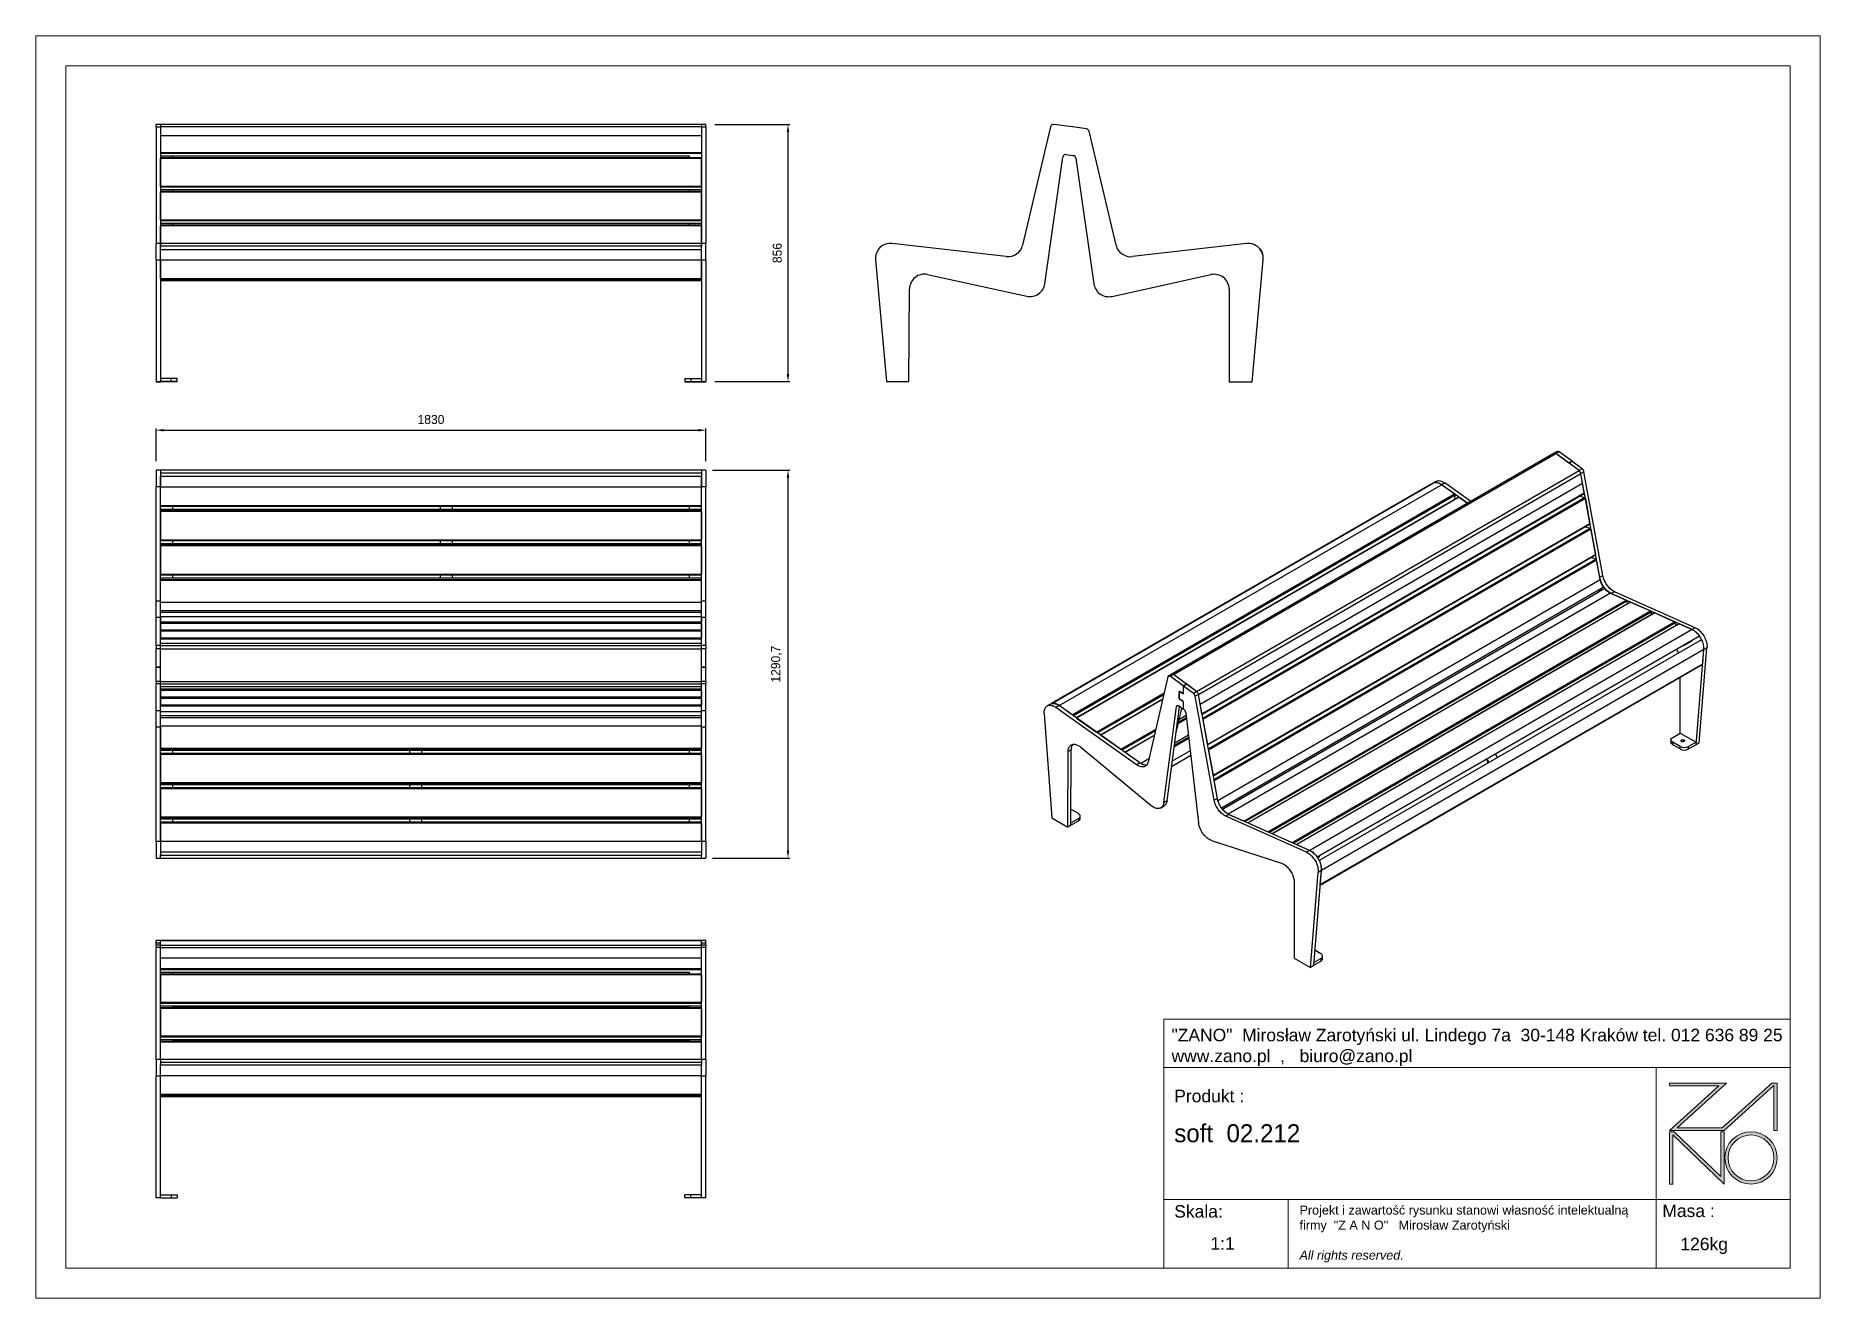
# Model space of a CAD drawing. Header units: millimetres. Extents: x 2244 to 8184, y 118 to 4318.
import ezdxf

# ---------------------------------------------------------------- set-up
doc = ezdxf.new("R2010")
doc.units = ezdxf.units.MM
doc.header["$PDSIZE"] = -1
doc.layers.add('tabelka', color=155, linetype='Continuous')
doc.layers.add('WYMIAR', color=96, linetype='Continuous')
doc.dimstyles.new('1-1', dxfattribs={"dimtxt": 30, "dimasz": 25, "dimexe": 6.25, "dimexo": 30, "dimgap": 20.625, "dimtad": 1, "dimdec": 1, "dimtxsty": 'Standard', "dimcen": 0, "dimclrd": 2, "dimclre": 2, "dimclrt": 2, "dimadec": 0, "dimazin": 0, "dimtfac": 1, "dimtdec": 1, "dimtmove": 0, "dimatfit": 3, "dimfxl": 0, "dimarcsym": 0})

msp = doc.modelspace()

# ---------------------------------------------------------------- blocks, each defined once
blk = doc.blocks.new('zano')
at = {"layer": 'Defpoints', "lineweight": 5}
for points in [[(6270.2, 3716.2), (6270.2, 3707.4), (6434.8, 3707.4), (6270.2, 3558.4), (6452.4, 3558.4), (6617.9, 3708.2), (6617.9, 3558.4), (6628.6, 3558.4), (6628.6, 3716.2), (6610.7, 3716.2), (6446.1, 3567.2), (6295.4, 3567.2), (6459.9, 3716.2), (6270.2, 3716.2), (6270.2, 3707.4)], [(6270.2, 3554.4), (6286.2, 3554.4), (6441.7, 3405.6), (6441.7, 3554.4), (6452.4, 3554.4), (6452.4, 3380.5), (6281, 3544.6), (6281, 3380.5), (6270.2, 3380.5)]]:
    blk.add_hatch(color=251, dxfattribs=at).paths.add_polyline_path(points)
h = blk.add_hatch(color=251, dxfattribs=at)
h.paths.add_polyline_path([(6454.7, 3467.4, 1), (6628.6, 3467.4, 1)])
h.paths.add_polyline_path([(6617.9, 3467.4, -1), (6465.4, 3467.4, -1)], flags=16)
at = {"layer": 'Defpoints', "color": 251, "lineweight": 5}
blk.add_lwpolyline([(6434.8, 3707.4), (6270.2, 3558.4), (6452.4, 3558.4), (6617.9, 3708.2), (6617.9, 3558.4), (6628.6, 3558.4), (6628.6, 3716.2), (6610.7, 3716.2), (6446.1, 3567.2), (6295.4, 3567.2), (6459.9, 3716.2), (6270.2, 3716.2), (6270.2, 3707.4), (6432.1, 3707.4)], dxfattribs=at)
for points in [[(6270.2, 3716.2), (6270.2, 3707.4), (6434.8, 3707.4), (6270.2, 3558.4), (6452.4, 3558.4), (6617.9, 3708.2), (6617.9, 3558.4), (6628.6, 3558.4), (6628.6, 3716.2), (6610.7, 3716.2), (6446.1, 3567.2), (6295.4, 3567.2), (6459.9, 3716.2), (6270.2, 3716.2), (6270.2, 3707.4)], [(6270.2, 3554.4), (6286.2, 3554.4), (6441.7, 3405.6), (6441.7, 3554.4), (6452.4, 3554.4), (6452.4, 3380.5), (6281, 3544.6), (6281, 3380.5), (6270.2, 3380.5)]]:
    blk.add_lwpolyline(points, close=True, dxfattribs=at)
for radius in [87, 76.3]:
    blk.add_circle((6541.7, 3467.4), radius, dxfattribs=at)
blk = doc.blocks.new('TABELA')
at = {"layer": 'tabelka', "lineweight": 5}
for p, q in [((4587.4, 3929.4), (6672.4, 3929.4)), ((4587.4, 3767.6), (4587.4, 3929.4)), ((4587.4, 3929.4), (6672.4, 3929.4)), ((6226.5, 3767.6), (6226.5, 3329)), ((4587.4, 3329), (6672.4, 3329)), ((5001.6, 3329), (5001.6, 3100.4)), ((6226.5, 3329), (6226.5, 3100.4))]:
    blk.add_line(p, q, dxfattribs=at)
blk.add_lwpolyline([(4587.4, 3767.6), (6672.4, 3767.6), (6672.4, 3100.4), (4587.4, 3100.4)], close=True, dxfattribs=at)
blk.add_blockref('zano', (0, 0))
at = {"layer": 'tabelka', "lineweight": 5, "attachment_point": 1}
for s, insert, char_height, width in [('{\\fArial|b0|i0|c238|p34;"ZANO"  Mirosław Zarotyński ul. Lindego 7a  30-148 Kraków tel. 012 636 89 25\\Pwww.zano.pl  ,   biuro@zano.pl}', (4613, 3896.9), 41.595, 2040.38), ('{\\fArial|b0|i0|c238|p34;Produkt : }', (4622, 3694.1), 41.595, 265.273), ('{\\fCentury Gothic|b0|i0|c238|p34;soft  02.212}', (4622, 3579.5), 60, 1084.274), ('{\\fArial|b0|i0|c238|p34;Skala: }', (4622, 3310.3), 41.595, 191.675), ('{\\fArial|b0|i0|c238|p34;Masa :}', (6246.7, 3312.2), 41.595, 200.457), ('{\\fArial|b0|i0|c238|p34;1:1}', (4742.5, 3203.5), 41.595, 42.482), ('{\\fArial|b0|i0|c238|p34;126kg}', (6306.7, 3201.8), 41.595, 42.482)]:
    blk.add_mtext(s, dxfattribs=dict(at, insert=insert, char_height=char_height, width=width))
at = {"layer": 'tabelka', "color": 1, "lineweight": 5, "insert": (5038.9, 3308.9), "char_height": 30, "width": 1186.12, "attachment_point": 1}
blk.add_mtext('{\\fArial|b0|i0|c0|p34;Projekt i zawartość rysunku stanowi własność intelektualną firmy \\fArial|b0|i0|c238|p34; "Z A N O"   Mirosław Zarotyński\\fArial|b0|i1|c238|p34;\\P\\PAll rights reserved.}', dxfattribs=at)
blk = doc.blocks.new('rzut')
for p, q in [((-680.6, 7674.3), (-680.6, 7659.3)), ((-680.6, 7674.3), (-624.9, 7674.3)), ((-624.9, 7674.3), (-624.9, 7659.3)), ((-245, 7674.3), (-624.9, 7674.3)), ((-245, 7674.3), (-245, 7659.3)), ((-190.6, 7674.3), (-245, 7674.3)), ((-190.6, 7674.3), (-190.6, 7659.3)), ((-97.6, 7674.3), (-190.6, 7674.3)), ((-97.6, 7674.3), (-97.6, 7659.3)), ((-97.6, 7674.3), (-86.5, 7674.3)), ((-86.5, 7674.3), (-86.5, 7659.3)), ((-25.3, 7674.3), (-86.5, 7674.3)), ((-25.3, 7674.3), (-25.3, 7659.3)), ((-25.3, 7674.3), (-24.3, 7674.3)), ((22.3, 7674.3), (-24.3, 7674.3)), ((-24.3, 7674.3), (-24.3, 7659.3)), ((22.3, 7674.3), (22.3, 7659.3)), ((22.3, 7674.3), (30.7, 7674.3)), ((30.7, 7674.3), (30.7, 7659.3)), ((120.2, 7674.3), (30.7, 7674.3)), ((120.2, 7674.3), (120.2, 7659.3)), ((174.5, 7674.3), (120.2, 7674.3)), ((174.5, 7674.3), (174.5, 7659.3)), ((554.4, 7674.3), (174.5, 7674.3)), ((554.4, 7674.3), (554.4, 7659.3)), ((554.4, 7674.3), (610.1, 7674.3)), ((610.1, 7659.3), (610.1, 7674.3)), ((-680.6, 7659.3), (-624.9, 7659.3)), ((-680.5, 7659.3), (-680.5, 5859.3)), ((-670.3, 7659.3), (-670.3, 5859.3)), ((-659.9, 5859.3), (-659.9, 7659.3)), ((-624.9, 7659.3), (-659.9, 7659.3)), ((-624.9, 5859.3), (-624.9, 7659.3)), ((-563.3, 7659.3), (-624.9, 7659.3)), ((-245, 7659.3), (-624.9, 7659.3)), ((-563.3, 5859.3), (-563.3, 7659.3)), ((-560.6, 5859.3), (-560.6, 7659.3)), ((-549.6, 7619.3), (-560.6, 7619.3)), ((-549.6, 7659.3), (-549.6, 5859.3)), ((-549.6, 7659.3), (-549.6, 5859.3)), ((-545.7, 5859.3), (-545.7, 7659.3)), ((-542.4, 7659.3), (-542.4, 5859.3)), ((-542.4, 7659.3), (-449, 7659.3)), ((-449, 5859.3), (-449, 7659.3)), ((-446.4, 5859.3), (-446.4, 7659.3)), ((-435.4, 7619.3), (-446.4, 7619.3)), ((-435.4, 7659.3), (-435.4, 5859.3)), ((-435.3, 7659.3), (-435.3, 5859.3)), ((-431.5, 5859.3), (-431.5, 7659.3)), ((-428.2, 7659.3), (-428.2, 5859.3)), ((-428.2, 7659.3), (-334.8, 7659.3)), ((-334.8, 5859.3), (-334.8, 7659.3)), ((-332.1, 5859.3), (-332.1, 7659.3)), ((-321.1, 7619.3), (-332.1, 7619.3)), ((-321.1, 7659.3), (-321.1, 5859.3)), ((-321.1, 7659.3), (-321.1, 5859.3)), ((-317.2, 5859.3), (-317.2, 7659.3)), ((-313.9, 7659.3), (-313.9, 5859.3)), ((-245, 7659.3), (-313.9, 7659.3)), ((-190.6, 7659.3), (-245, 7659.3)), ((-241.1, 5859.3), (-241.1, 7659.3)), ((-213.2, 5859.3), (-213.2, 7659.3)), ((-206.5, 7659.3), (-206.5, 5859.3)), ((-192.4, 7659.3), (-192.4, 5859.3)), ((-190.6, 7659.3), (-175.6, 7659.3)), ((-97.6, 7659.3), (-190.6, 7659.3)), ((-175.6, 5859.3), (-175.6, 7659.3)), ((-172, 7659.3), (-172, 5859.3)), ((-170.8, 7659.3), (-170.8, 5859.3)), ((-170.7, 7659.3), (-170.7, 5859.3)), ((-170.7, 7659.3), (-149.1, 7659.3)), ((-149.1, 5859.3), (-149.1, 7659.3)), ((-145.5, 7659.3), (-145.5, 5859.3)), ((-144.4, 7659.3), (-144.4, 5859.3)), ((-144.3, 7659.3), (-144.3, 5859.3)), ((-144.3, 7659.3), (-122.7, 7659.3)), ((-122.7, 5859.3), (-122.7, 7659.3)), ((-119.1, 7659.3), (-119.1, 5859.3)), ((-117.9, 7659.3), (-117.9, 5859.3)), ((-117.9, 7659.3), (-117.9, 5859.3)), ((-117.9, 7659.3), (-117.9, 5859.3)), ((-104.7, 7659.3), (-117.9, 7659.3)), ((-104.7, 5859.3), (-104.7, 7659.3)), ((-97.6, 7659.3), (-104.7, 7659.3)), ((-97.6, 5859.3), (-97.6, 7659.3)), ((-86.5, 7659.3), (-97.6, 7659.3)), ((-86.5, 5859.3), (-86.5, 7659.3)), ((22.3, 7659.3), (-86.5, 7659.3)), ((-25.3, 7659.3), (-86.5, 7659.3)), ((22.3, 7659.3), (-24.3, 7659.3)), ((22.3, 5859.3), (22.3, 7659.3)), ((30.7, 7659.3), (22.3, 7659.3)), ((30.7, 5859.3), (30.7, 7659.3)), ((39, 7659.3), (30.7, 7659.3)), ((120.2, 7659.3), (30.7, 7659.3)), ((39, 5859.3), (39, 7659.3)), ((47.4, 7659.3), (39, 7659.3)), ((47.4, 5859.3), (47.4, 7659.3)), ((47.5, 5859.3), (47.5, 7659.3)), ((48.6, 5859.3), (48.6, 7659.3)), ((52.2, 7659.3), (52.2, 5859.3)), ((52.2, 7659.3), (73.8, 7659.3)), ((73.8, 5859.3), (73.8, 7659.3)), ((73.9, 5859.3), (73.9, 7659.3)), ((75.1, 5859.3), (75.1, 7659.3)), ((78.7, 7659.3), (78.7, 5859.3)), ((78.7, 7659.3), (100.3, 7659.3)), ((100.3, 5859.3), (100.3, 7659.3)), ((100.4, 5859.3), (100.4, 7659.3)), ((101.5, 5859.3), (101.5, 7659.3)), ((105.1, 7659.3), (105.1, 5859.3)), ((120.2, 7659.3), (105.1, 7659.3)), ((174.5, 7659.3), (120.2, 7659.3)), ((122, 5859.3), (122, 7659.3)), ((136, 5859.3), (136, 7659.3)), ((143.4, 7659.3), (143.4, 5859.3)), ((171.3, 7659.3), (171.3, 5859.3)), ((174.5, 7659.3), (244.1, 7659.3)), ((554.4, 7659.3), (174.5, 7659.3)), ((244.1, 5859.3), (244.1, 7659.3)), ((247.4, 7659.3), (247.4, 5859.3)), ((251.2, 5859.3), (251.2, 7659.3)), ((251.3, 5859.3), (251.3, 7659.3)), ((262.3, 7619.3), (251.3, 7619.3)), ((262.3, 7659.3), (262.3, 5859.3)), ((264.9, 7659.3), (264.9, 5859.3)), ((264.9, 7659.3), (358.3, 7659.3)), ((358.3, 5859.3), (358.3, 7659.3)), ((361.6, 7659.3), (361.6, 5859.3)), ((365.5, 5859.3), (365.5, 7659.3)), ((365.5, 5859.3), (365.5, 7659.3)), ((376.5, 7619.3), (365.5, 7619.3)), ((376.5, 7659.3), (376.5, 5859.3)), ((379.2, 7659.3), (379.2, 5859.3)), ((379.2, 7659.3), (472.6, 7659.3)), ((472.6, 5859.3), (472.6, 7659.3)), ((475.9, 7659.3), (475.9, 5859.3)), ((479.7, 5859.3), (479.7, 7659.3)), ((479.8, 5859.3), (479.8, 7659.3)), ((490.8, 7619.3), (479.8, 7619.3)), ((490.8, 7659.3), (490.8, 5859.3)), ((493.4, 7659.3), (493.4, 5859.3)), ((493.4, 7659.3), (555, 7659.3)), ((555, 7659.3), (555, 5859.3)), ((555, 7659.3), (590, 7659.3)), ((590, 7659.3), (590, 5859.3)), ((590, 7659.3), (599.3, 7659.3)), ((600.1, 7659.3), (599.3, 7659.3)), ((600.1, 5859.3), (600.1, 7659.3)), ((610.3, 7659.3), (600.1, 7659.3)), ((610.3, 5859.3), (610.3, 7659.3)), ((-560.6, 6829.3), (-549.6, 6829.3)), ((-560.6, 6789.3), (-549.6, 6789.3)), ((-446.4, 6829.3), (-435.4, 6829.3)), ((-446.4, 6789.3), (-435.4, 6789.3)), ((-332.1, 6829.3), (-321.1, 6829.3)), ((-332.1, 6789.3), (-321.1, 6789.3)), ((262.3, 6729.3), (251.3, 6729.3)), ((376.5, 6729.3), (365.5, 6729.3)), ((490.8, 6729.3), (479.8, 6729.3)), ((262.3, 6689.3), (251.3, 6689.3)), ((376.5, 6689.3), (365.5, 6689.3)), ((490.8, 6689.3), (479.8, 6689.3)), ((-560.6, 5899.3), (-549.6, 5899.3)), ((-446.4, 5899.3), (-435.4, 5899.3)), ((-332.1, 5899.3), (-321.1, 5899.3)), ((251.3, 5899.3), (262.3, 5899.3)), ((365.5, 5899.3), (376.5, 5899.3)), ((479.8, 5899.3), (490.8, 5899.3)), ((-680.6, 5859.3), (-680.6, 5844.3)), ((-680.6, 5859.3), (-624.9, 5859.3)), ((-680.6, 5844.3), (-624.9, 5844.3)), ((-624.9, 5859.3), (-659.9, 5859.3)), ((-563.3, 5859.3), (-624.9, 5859.3)), ((-624.9, 5859.3), (-624.9, 5844.3)), ((-245, 5859.3), (-624.9, 5859.3)), ((-245, 5844.3), (-624.9, 5844.3)), ((-542.4, 5859.3), (-449, 5859.3)), ((-428.2, 5859.3), (-334.8, 5859.3)), ((-245, 5859.3), (-313.9, 5859.3)), ((-245, 5859.3), (-245, 5844.3)), ((-190.6, 5859.3), (-245, 5859.3)), ((-190.6, 5844.3), (-245, 5844.3)), ((-190.6, 5859.3), (-175.6, 5859.3)), ((-190.6, 5859.3), (-190.6, 5844.3)), ((-97.6, 5859.3), (-190.6, 5859.3)), ((-97.6, 5844.3), (-190.6, 5844.3)), ((-170.7, 5859.3), (-149.1, 5859.3)), ((-144.3, 5859.3), (-122.7, 5859.3)), ((-104.7, 5859.3), (-117.9, 5859.3)), ((-97.6, 5859.3), (-104.7, 5859.3)), ((-86.5, 5859.3), (-97.6, 5859.3)), ((-97.6, 5859.3), (-97.6, 5844.3)), ((-97.6, 5844.3), (-86.5, 5844.3)), ((22.3, 5859.3), (-86.5, 5859.3)), ((-86.5, 5859.3), (-86.5, 5844.3)), ((-25.3, 5859.3), (-86.5, 5859.3)), ((-25.3, 5844.3), (-86.5, 5844.3)), ((-25.3, 5859.3), (-25.3, 5844.3)), ((-25.3, 5844.3), (-24.3, 5844.3)), ((22.3, 5859.3), (-24.3, 5859.3)), ((-24.3, 5859.3), (-24.3, 5844.3)), ((22.3, 5844.3), (-24.3, 5844.3)), ((30.7, 5859.3), (22.3, 5859.3)), ((22.3, 5859.3), (22.3, 5844.3)), ((22.3, 5844.3), (30.7, 5844.3)), ((39, 5859.3), (30.7, 5859.3)), ((30.7, 5859.3), (30.7, 5844.3)), ((120.2, 5859.3), (30.7, 5859.3)), ((120.2, 5844.3), (30.7, 5844.3)), ((47.4, 5859.3), (39, 5859.3)), ((52.2, 5859.3), (73.8, 5859.3)), ((78.7, 5859.3), (100.3, 5859.3)), ((120.2, 5859.3), (105.1, 5859.3)), ((120.2, 5859.3), (120.2, 5844.3)), ((174.5, 5859.3), (120.2, 5859.3)), ((174.5, 5844.3), (120.2, 5844.3)), ((174.5, 5859.3), (244.1, 5859.3)), ((174.5, 5859.3), (174.5, 5844.3)), ((554.4, 5859.3), (174.5, 5859.3)), ((554.4, 5844.3), (174.5, 5844.3)), ((264.9, 5859.3), (358.3, 5859.3)), ((379.2, 5859.3), (472.6, 5859.3)), ((493.4, 5859.3), (555, 5859.3)), ((554.4, 5859.3), (554.4, 5844.3)), ((554.4, 5844.3), (610.1, 5844.3)), ((555, 5859.3), (590, 5859.3)), ((590, 5859.3), (599.3, 5859.3)), ((600.1, 5859.3), (599.3, 5859.3)), ((610.3, 5859.3), (600.1, 5859.3)), ((610.1, 5844.3), (610.1, 5859.3))]:
    blk.add_line(p, q)
blk = doc.blocks.new('front')
for p, q in [((2660, 4023.4), (2645, 4023.4)), ((2645, 4015.7), (2645, 4023.4)), ((2645, 4015.7), (2660, 4015.7)), ((2645, 4015.7), (2645, 3627.5)), ((4460, 4023.4), (2660, 4023.4)), ((2660, 4023.4), (2660, 4015.7)), ((4460, 4015.7), (2660, 4015.7)), ((2660, 4015.7), (2660, 3985.4)), ((2660, 4015.7), (2660, 3627.5)), ((4460, 3985.4), (2660, 3985.4)), ((2660, 3985.4), (2660, 3930)), ((4475, 4023.4), (4460, 4023.4)), ((4460, 4023.4), (4460, 4015.7)), ((4460, 4015.7), (4460, 3985.4)), ((4460, 4015.7), (4475, 4015.7)), ((4460, 4015.7), (4460, 3627.5)), ((4460, 3985.4), (4460, 3930)), ((4475, 4015.7), (4475, 4023.4)), ((4475, 4015.7), (4475, 3627.5)), ((2660, 3930), (4460, 3930)), ((4460, 3926.4), (2660, 3926.4)), ((4420, 3917.9), (2660, 3917.9)), ((4460, 3911.8), (2660, 3911.8)), ((4460, 3909.5), (2660, 3909.5)), ((2660, 3818.1), (2660, 3909.5)), ((2700, 3917.9), (2700, 3911.8)), ((4420, 3917.6), (2700, 3917.6)), ((4420, 3911.8), (4420, 3917.9)), ((4460, 3818.1), (4460, 3909.5)), ((2660, 3818.1), (4460, 3818.1)), ((4460, 3814.4), (2660, 3814.4)), ((2660, 3806.6), (4460, 3806.6)), ((2660, 3806.5), (4460, 3806.5)), ((2700, 3806.5), (2700, 3799.9)), ((2700, 3806.3), (4420, 3806.3)), ((4420, 3799.9), (4420, 3806.5)), ((4460, 3799.9), (2660, 3799.9)), ((4460, 3797.6), (2660, 3797.6)), ((2660, 3706.1), (2660, 3797.6)), ((4460, 3706.1), (4460, 3797.6)), ((2660, 3706.1), (4460, 3706.1)), ((4460, 3702.5), (2660, 3702.5)), ((2660, 3694.7), (4460, 3694.7)), ((2660, 3694.6), (4460, 3694.6)), ((4460, 3688), (2660, 3688)), ((4460, 3685.7), (2660, 3685.7)), ((2660, 3627.5), (2660, 3685.7)), ((2700, 3694.6), (2700, 3688)), ((2700, 3694.4), (4420, 3694.4)), ((4420, 3688), (4420, 3694.6)), ((4460, 3627.5), (4460, 3685.7)), ((2660, 3627.5), (2645, 3627.5)), ((2645, 3572.9), (2645, 3627.5)), ((4460, 3627.5), (2660, 3627.5)), ((2660, 3627.5), (2660, 3618)), ((2660, 3572.9), (2660, 3627.5)), ((4475, 3627.5), (4460, 3627.5)), ((4460, 3627.5), (4460, 3618)), ((4460, 3572.9), (4460, 3627.5)), ((4475, 3572.9), (4475, 3627.5)), ((2645, 3572.9), (2660, 3572.9)), ((2645, 3572.9), (2645, 3167.5)), ((4460, 3618), (2660, 3618)), ((2660, 3607.6), (4460, 3607.6)), ((2660, 3572.9), (4460, 3572.9)), ((2660, 3511.1), (2660, 3572.9)), ((2660, 3572.9), (2660, 3167.5)), ((4460, 3511.1), (4460, 3572.9)), ((4460, 3572.9), (4475, 3572.9)), ((4460, 3572.9), (4460, 3167.5)), ((4475, 3572.9), (4475, 3167.5)), ((2660, 3511.1), (4460, 3511.1)), ((2660, 3508.4), (4460, 3508.4)), ((2660, 3503.6), (4460, 3503.6)), ((2645, 3167.5), (2660, 3167.5)), ((2645, 3167.5), (2645, 3167.2)), ((2645, 3167.2), (2660, 3167.2)), ((2695, 3177.5), (2660, 3177.5)), ((2695, 3167.5), (2660, 3167.5)), ((2660, 3167.5), (2660, 3167.2)), ((2695, 3167.2), (2660, 3167.2)), ((2695, 3167.5), (2695, 3177.5)), ((2715, 3177.5), (2695, 3177.5)), ((2715, 3167.5), (2695, 3167.5)), ((2695, 3167.2), (2695, 3167.5)), ((2715, 3167.2), (2695, 3167.2)), ((2715, 3167.5), (2715, 3177.5)), ((2715, 3167.2), (2715, 3167.5)), ((4405, 3177.5), (4405, 3167.5)), ((4405, 3177.5), (4425, 3177.5)), ((4405, 3167.5), (4405, 3167.2)), ((4405, 3167.5), (4425, 3167.5)), ((4405, 3167.2), (4425, 3167.2)), ((4425, 3177.5), (4425, 3167.5)), ((4425, 3177.5), (4460, 3177.5)), ((4425, 3167.5), (4460, 3167.5)), ((4425, 3167.5), (4425, 3167.2)), ((4425, 3167.2), (4460, 3167.2)), ((4460, 3167.5), (4460, 3167.2)), ((4460, 3167.5), (4475, 3167.5)), ((4460, 3167.2), (4475, 3167.2)), ((4475, 3167.5), (4475, 3167.2))]:
    blk.add_line(p, q)
blk = doc.blocks.new('tyl')
for p, q in [((2660, 1308.5), (2645, 1308.5)), ((2645, 1308.5), (2645, 1308.4)), ((2660, 1308.4), (2645, 1308.4)), ((2645, 1299.9), (2645, 1308.4)), ((4460, 1308.5), (2660, 1308.5)), ((2660, 1308.4), (2660, 1308.5)), ((2660, 1308.4), (4460, 1308.4)), ((2660, 1293.2), (2660, 1308.4)), ((2660, 1299.9), (2660, 1308.4)), ((4475, 1308.5), (4460, 1308.5)), ((4460, 1308.4), (4460, 1308.5)), ((4460, 1293.2), (4460, 1308.4)), ((4475, 1308.4), (4460, 1308.4)), ((4460, 1299.9), (4460, 1308.4)), ((4475, 1308.5), (4475, 1308.4)), ((4475, 1299.9), (4475, 1308.4)), ((2660, 1299.9), (2645, 1299.9)), ((2645, 1299.9), (2645, 1299.8)), ((2660, 1299.8), (2645, 1299.8)), ((2645, 1293.2), (2645, 1299.8)), ((2660, 1293.2), (2645, 1293.2)), ((2645, 1293.2), (2645, 1285.6)), ((2660, 1285.6), (2645, 1285.6)), ((2645, 912.3), (2645, 1285.6)), ((2660, 1293.2), (2660, 1299.8)), ((2660, 1293.2), (4460, 1293.2)), ((2660, 1285.6), (2660, 1293.2)), ((2660, 1285.6), (4460, 1285.6)), ((2660, 1250.5), (2660, 1285.6)), ((2660, 912.4), (2660, 1285.6)), ((2660, 1250.5), (4460, 1250.5)), ((2660, 1214.9), (2660, 1250.5)), ((4475, 1299.9), (4460, 1299.9)), ((4475, 1299.8), (4460, 1299.8)), ((4460, 1293.2), (4460, 1299.8)), ((4460, 1285.6), (4460, 1293.2)), ((4475, 1293.2), (4460, 1293.2)), ((4460, 1250.5), (4460, 1285.6)), ((4475, 1285.6), (4460, 1285.6)), ((4460, 912.4), (4460, 1285.6)), ((4460, 1214.9), (4460, 1250.5)), ((4475, 1299.9), (4475, 1299.8)), ((4475, 1293.2), (4475, 1299.8)), ((4475, 1293.2), (4475, 1285.6)), ((4475, 912.3), (4475, 1285.6)), ((2660, 1214.9), (4460, 1214.9)), ((4460, 1211.3), (2660, 1211.3)), ((2660, 1202.8), (4420, 1202.8)), ((4460, 1196.8), (2660, 1196.8)), ((4460, 1194.4), (2660, 1194.4)), ((2660, 1194.4), (2660, 1103)), ((2700, 1202.8), (2700, 1196.8)), ((4420, 1197), (2700, 1197)), ((4420, 1196.9), (2700, 1196.9)), ((4420, 1196.8), (4420, 1202.8)), ((4460, 1194.4), (4460, 1103)), ((2660, 1103), (4460, 1103)), ((4460, 1099.4), (2660, 1099.4)), ((2660, 1091.5), (4460, 1091.5)), ((2660, 1091.5), (4460, 1091.5)), ((4460, 1084.8), (2660, 1084.8)), ((4460, 1082.5), (2660, 1082.5)), ((2660, 1082.5), (2660, 991)), ((2700, 1091.5), (2700, 1084.8)), ((4420, 1085.1), (2700, 1085.1)), ((4420, 1085), (2700, 1085)), ((4420, 1084.8), (4420, 1091.5)), ((4460, 1082.5), (4460, 991)), ((2660, 991), (4460, 991)), ((4460, 987.4), (2660, 987.4)), ((2660, 979.6), (4460, 979.6)), ((2660, 979.5), (4460, 979.5)), ((4460, 972.9), (2660, 972.9)), ((4460, 970.6), (2660, 970.6)), ((2660, 912.4), (2660, 970.6)), ((2700, 979.5), (2700, 972.9)), ((4420, 973.2), (2700, 973.2)), ((4420, 973.1), (2700, 973.1)), ((4420, 972.9), (4420, 979.5)), ((4460, 912.4), (4460, 970.6)), ((2660, 912.3), (2645, 912.3)), ((2645, 912.3), (2645, 857.7)), ((4460, 912.4), (2660, 912.4)), ((2660, 912.4), (2660, 902.9)), ((4460, 902.9), (2660, 902.9)), ((2660, 902.9), (2660, 902.6)), ((2660, 902.7), (2660, 894.4)), ((2660, 859.6), (2660, 894.4)), ((2660, 894.4), (4460, 894.4)), ((4460, 912.4), (4460, 902.9)), ((4475, 912.3), (4460, 912.3)), ((4460, 902.9), (4460, 902.6)), ((4460, 902.7), (4460, 894.4)), ((4460, 859.6), (4460, 894.4)), ((4475, 912.3), (4475, 857.7)), ((2660, 857.7), (2645, 857.7)), ((2645, 452.3), (2645, 857.7)), ((2660, 859.6), (4460, 859.6)), ((2660, 858), (2660, 859.6)), ((2660, 858), (2660, 857.7)), ((2660, 797.8), (2660, 857.7)), ((2660, 452.3), (2660, 857.7)), ((4460, 858), (4460, 859.6)), ((4460, 858), (4460, 857.7)), ((4460, 797.8), (4460, 857.7)), ((4475, 857.7), (4460, 857.7)), ((4460, 452.3), (4460, 857.7)), ((4475, 452.3), (4475, 857.7)), ((2660, 797.8), (4460, 797.8)), ((2660, 795.1), (4460, 795.1)), ((2660, 790.3), (4460, 790.3)), ((4460, 788.8), (2660, 788.8)), ((2660, 452.3), (2645, 452.3)), ((2660, 462.7), (2695, 462.7)), ((2660, 462.3), (2695, 462.3)), ((2660, 452.3), (2695, 452.3)), ((2695, 462.7), (2715, 462.7)), ((2695, 462.7), (2695, 462.3)), ((2695, 462.3), (2695, 452.3)), ((2695, 462.3), (2715, 462.3)), ((2695, 452.3), (2715, 452.3)), ((2715, 462.7), (2715, 462.3)), ((2715, 462.3), (2715, 452.3)), ((4405, 462.3), (4405, 462.7)), ((4425, 462.7), (4405, 462.7)), ((4405, 452.3), (4405, 462.3)), ((4425, 462.3), (4405, 462.3)), ((4425, 452.3), (4405, 452.3)), ((4460, 462.7), (4425, 462.7)), ((4425, 462.3), (4425, 462.7)), ((4425, 452.3), (4425, 462.3)), ((4460, 462.3), (4425, 462.3)), ((4460, 452.3), (4425, 452.3)), ((4475, 452.3), (4460, 452.3))]:
    blk.add_line(p, q)
blk = doc.blocks.new('bok')
for p, q in [((5622.3, 4015.7), (5529.3, 3622)), ((5694.6, 4014.7), (5633.4, 4023.3)), ((5695.6, 4014.6), (5694.6, 4014.7)), ((5742.2, 4008.1), (5695.6, 4014.6)), ((5840.1, 3621.6), (5750.6, 4000.5)), ((5674.5, 3923.1), (5695.6, 3920.1)), ((5602.9, 3493.3), (5663.2, 3914.6)), ((5695.6, 3920.1), (5698, 3919.8)), ((5706.5, 3911.3), (5766.5, 3492.9)), ((5474.9, 3583.8), (5095, 3627.2)), ((6274.3, 3626.8), (5894.4, 3583.4)), ((6274.3, 3626.8), (6274.9, 3626.9)), ((5039.6, 3572.9), (5076, 3167.5)), ((6293.4, 3167.2), (6329.8, 3572.5)), ((6309.9, 3617.7), (6309.6, 3617.5)), ((6319.9, 3609.2), (6319.2, 3608.2)), ((6329.8, 3572.8), (6330, 3574.4)), ((5213.1, 3523.8), (5542.7, 3451.6)), ((5826.7, 3451.2), (6156.2, 3523.5)), ((5151, 3167.5), (5152.4, 3476.1)), ((6216.9, 3475.7), (6216.9, 3167.2)), ((5076, 3167.5), (5151, 3167.5)), ((6216.9, 3167.2), (6293.4, 3167.2))]:
    blk.add_line(p, q)
for centre, radius, start, end in [((5632, 4013.4), 10, 82.03997, 166.70495), ((5740.8, 3998.2), 10, 13.29505, 82.03997), ((5673.1, 3913.2), 10, 82.03997, 171.85077), ((5696.7, 3909.9), 10, 8.14923, 82.03997), ((5089.3, 3577.5), 50, 83.48137, 185.31368), ((6280, 3577.2), 50, 354.68632, 96.51863), ((6280.6, 3577.2), 50, 54.10346, 96.51863), ((5480.6, 3633.5), 50, 263.48137, 346.70495), ((5888.8, 3633.1), 50, 193.29505, 276.51863), ((6280.2, 3578.9), 50, 354.86777, 37.28294), ((5202.4, 3475), 50, 77.6334, 178.73471), ((6166.9, 3474.6), 50, 1.26529, 102.3666), ((5553.4, 3500.4), 50, 257.6334, 351.85077), ((5816, 3500), 50, 188.14923, 282.3666)]:
    blk.add_arc(centre, radius, start, end)
blk = doc.blocks.new('izometria')
for p, q in [((-1668, 1732.8), (-2940.7, 998)), ((-2934.8, 996.8), (-1662, 1731.6)), ((-1657.3, 1738.9), (-1668, 1732.8)), ((-1651.4, 1737.7), (-1662, 1731.6)), ((-1585, 1674.8), (-1662, 1731.6)), ((-1618.7, 1699.7), (-1662, 1731.6)), ((-1608.1, 1705.8), (-1651.4, 1737.7)), ((-2857.8, 940), (-1585, 1674.8)), ((-2851.9, 930.4), (-1579.1, 1665.2)), ((-1608.1, 1705.8), (-1618.7, 1699.7)), ((-1607.4, 1705.3), (-1618, 1699.1)), ((-1585, 1674.8), (-1618, 1699.1)), ((-1608.1, 1705.8), (-1608.1, 1704.9)), ((-1574.4, 1680.9), (-1607.4, 1705.3)), ((-1574.4, 1680.9), (-1585, 1674.8)), ((-1568.5, 1671.3), (-1579.1, 1665.2)), ((-1573.3, 1633.1), (-1579.1, 1665.2)), ((-1515.8, 1319.3), (-1579.1, 1665.2)), ((-1505.2, 1325.4), (-1568.5, 1671.3)), ((-2074.8, 1630.6), (-3340.4, 899.9)), ((-3340.2, 900), (-2067.4, 1634.8)), ((-3315.5, 893.2), (-2042.7, 1628)), ((-2846.1, 898.3), (-1573.3, 1633.1)), ((-2074.8, 1630.6), (-2074.8, 1630.5)), ((-2061.1, 1639.1), (-2071.7, 1633)), ((-2032.1, 1634.1), (-2042.7, 1628)), ((-1999.1, 1597.1), (-2042.7, 1628)), ((-1956, 1566.5), (-2042.7, 1628)), ((-1945.4, 1572.6), (-2032.1, 1634.1)), ((-1567.3, 1600.6), (-1573.3, 1633.1)), ((-3271.9, 862.3), (-1999.1, 1597.1)), ((-1997.2, 1593.3), (-3268.1, 859.6)), ((-1986.1, 1586.9), (-3258.2, 852.6)), ((-1984.4, 1586.6), (-3257.2, 851.8)), ((-2840.1, 865.8), (-1567.3, 1600.6)), ((-2839.8, 864.3), (-1567.9, 1598.6)), ((-2837.5, 851.5), (-1566.4, 1585.2)), ((-1563.9, 1581.9), (-2836.7, 847.1)), ((-1998.7, 1579.7), (-1997.2, 1593.3)), ((-1984.4, 1586.6), (-1956, 1566.5)), ((-1582.6, 1590.1), (-1566.4, 1585.2)), ((-1563.9, 1581.9), (-1548.6, 1498.4)), ((-2821.4, 763.6), (-1548.6, 1498.4)), ((-2821.1, 762.1), (-1549.2, 1496.4)), ((-1563.9, 1487.9), (-1547.7, 1483)), ((-2818.8, 749.3), (-1547.7, 1483)), ((-1545.2, 1479.7), (-2818, 745)), ((-1545.2, 1479.7), (-1529.9, 1396.2)), ((-2802.7, 661.4), (-1529.9, 1396.2)), ((-2802.4, 660), (-1530.5, 1394.2)), ((-2800.1, 647.1), (-1529, 1380.8)), ((-1526.5, 1377.5), (-2799.3, 642.8)), ((-1529, 1380.8), (-1545.2, 1385.7)), ((-1514.6, 1312.5), (-1526.5, 1377.5)), ((-2787.1, 577.9), (-1514.6, 1312.5)), ((-1505.2, 1325.4), (-1515.8, 1319.3)), ((-2775.1, 553.2), (-1504.6, 1286.6)), ((-2771.6, 548.5), (-1521.6, 1270.2)), ((-1499.4, 1282.3), (-2771.3, 548.1)), ((-1479.7, 1266.9), (-2752.4, 532.2)), ((-1521.6, 1270.2), (-1504.6, 1286.6)), ((-1479.7, 1266.9), (-1428.3, 1244)), ((-1466.8, 1272), (-1477.4, 1265.9)), ((-1208.8, 1146.3), (-1477.4, 1265.9)), ((-1198.2, 1152.4), (-1466.8, 1272)), ((-2701, 509.2), (-1428.3, 1244)), ((-1425.9, 1240.5), (-2696.3, 507.1)), ((-1414.8, 1237.5), (-2687, 503)), ((-1413.5, 1237.4), (-2686.3, 502.7)), ((-2620.3, 473.3), (-1347.5, 1208)), ((-1345.1, 1204.5), (-2615.5, 471.1)), ((-1334, 1201.5), (-2606.2, 467)), ((-1332.7, 1201.5), (-2605.5, 466.7)), ((-1567.7, 1242.9), (-1567.8, 1243.5)), ((-1425.9, 1240.5), (-1425.1, 1231.5)), ((-1413.5, 1237.4), (-1347.5, 1208)), ((-1345.1, 1204.5), (-1344.3, 1195.5)), ((-1332.7, 1201.5), (-1266.7, 1172.1)), ((-2539.5, 437.3), (-1266.7, 1172.1)), ((-1264.3, 1168.5), (-2534.7, 435.2)), ((-1253.2, 1165.5), (-2525.4, 431)), ((-1251.9, 1165.5), (-2524.7, 430.7)), ((-1208.4, 1146.1), (-2481.2, 411.3)), ((-1264.3, 1168.5), (-1263.5, 1159.6)), ((-1251.9, 1165.5), (-1208.4, 1146.1)), ((-1198.2, 1152.4), (-1208.8, 1146.3)), ((-1183.6, 1124.3), (-2456.4, 389.5)), ((-2449.3, 378.5), (-1176.5, 1113.2)), ((-2442.2, 346), (-1169.4, 1080.8)), ((-1237.5, 1093.2), (-1236.5, 1092.7)), ((-1236.5, 1092.7), (-1236.6, 1093.7)), ((-1236.5, 1092.7), (-1208.3, 1109.1)), ((-1208.3, 1109.1), (-1208.3, 1110)), ((-1195.3, 763.1), (-1169.6, 1079.3)), ((-1184.7, 769.3), (-1159, 1085.4)), ((-1173.4, 1032.6), (-1169.4, 1080.8)), ((-1159, 1085.4), (-1169.6, 1079.3)), ((-1169.5, 1079.5), (-1169.6, 1079.3)), ((-2446.3, 296.3), (-1177.4, 1028.8)), ((-2446.2, 297.8), (-1173.4, 1032.6)), ((-2446.2, 297), (-1174, 1031.5)), ((-1177.4, 1028.8), (-1177.4, 1029.5)), ((-2953.2, 989.1), (-3019, 705.5)), ((-2940.7, 998), (-2951.4, 991.9)), ((-2934.8, 996.8), (-2945.4, 990.7)), ((-2902.1, 958.8), (-2945.4, 990.7)), ((-2857.8, 940), (-2934.8, 996.8)), ((-2891.5, 964.9), (-2934.8, 996.8)), ((-2891.5, 964.9), (-2902.1, 958.8)), ((-2902.1, 958.8), (-2902.1, 935)), ((-2890.8, 964.4), (-2901.4, 958.3)), ((-2901.4, 934.6), (-2901.4, 958.3)), ((-2868.4, 933.9), (-2901.4, 958.3)), ((-2891.5, 964.9), (-2891.5, 964)), ((-2857.8, 940), (-2890.8, 964.4)), ((-1249.4, 987.2), (-1249.4, 801.3)), ((-3344.5, 898.3), (-3355.1, 892.1)), ((-3315.5, 893.2), (-3326.1, 887.1)), ((-3271.9, 862.3), (-3315.5, 893.2)), ((-3046.8, 702.7), (-3315.5, 893.2)), ((-3191.1, 805), (-2965.8, 935.1)), ((-2967.1, 929.5), (-3187.3, 802.3)), ((-2970.5, 914.7), (-3177.4, 795.3)), ((-2970.8, 913.2), (-3176.4, 794.5)), ((-2918.3, 893.3), (-2924.3, 889.8)), ((-2914.1, 940.3), (-2916.3, 939.1)), ((-2916.3, 939.1), (-2916.3, 917.5)), ((-2915.6, 917.9), (-2916.3, 917.5)), ((-2916.3, 892.1), (-2902.1, 881.7)), ((-2915.6, 917.1), (-2915.6, 938.7)), ((-2914, 940.2), (-2915.1, 939.6)), ((-2903.5, 934.2), (-2914.1, 940.3)), ((-2913.4, 939.9), (-2914.1, 939.5)), ((-2914.1, 939.5), (-2903.5, 933.4)), ((-2903.5, 908.5), (-2914.1, 914.6)), ((-2913.4, 914.2), (-2914.1, 913.8)), ((-2914.1, 913.8), (-2903.5, 907.7)), ((-2901.4, 934.6), (-2903.5, 933.4)), ((-2902.9, 908), (-2903.5, 907.7)), ((-2902.5, 934.1), (-2901.4, 934.7)), ((-2901.4, 935.4), (-2902.1, 935)), ((-2901.5, 905.6), (-2902.1, 905.2)), ((-2902.1, 905.2), (-2902.1, 881.7)), ((-2901.4, 881.1), (-2901.4, 904.8)), ((-2857.8, 940), (-2868.4, 933.9)), ((-2851.9, 930.4), (-2862.5, 924.3)), ((-2799.2, 578.4), (-2862.5, 924.3)), ((-2846.1, 898.3), (-2851.9, 930.4)), ((-2788.6, 584.5), (-2851.9, 930.4)), ((-2840.1, 865.8), (-2846.1, 898.3)), ((-3365.3, 865.4), (-3339.5, 519.5)), ((-3057.4, 696.6), (-3326.1, 887.1)), ((-3257.2, 851.8), (-3191.1, 805)), ((-2967, 570.4), (-2924.3, 889.8)), ((-2956.3, 576.6), (-2914.4, 890.7)), ((-2926.7, 798.4), (-2906.6, 885)), ((-2891.3, 849.5), (-2918.5, 833.8)), ((-2917.2, 839.3), (-2891.9, 854)), ((-2915.2, 847.9), (-2892.7, 861)), ((-2915.1, 848.5), (-2892.7, 861.4)), ((-2913.1, 889.8), (-2912.9, 889.6)), ((-2901.4, 882.1), (-2902.1, 881.7)), ((-2901.4, 881.1), (-2899.7, 879.8)), ((-2893.7, 869.4), (-2851.3, 503.4)), ((-2836.7, 847.1), (-2821.4, 763.6)), ((-3176.4, 794.5), (-3110.3, 747.7)), ((-3110.3, 747.7), (-2993.6, 815.1)), ((-2994.9, 809.5), (-3106.5, 745)), ((-2998.3, 794.7), (-3096.6, 738)), ((-2998.7, 793.2), (-3095.6, 737.2)), ((-2883.8, 784.1), (-2932.4, 756)), ((-2931.7, 761.2), (-2884.3, 788.5)), ((-2930.6, 769.3), (-2885.1, 795.5)), ((-2930.5, 769.8), (-2885.2, 796)), ((-1278.9, 779.5), (-1278.9, 771.3)), ((-1273.1, 787.6), (-1248.3, 801.9)), ((-1248.3, 801.9), (-1195.3, 771.3)), ((-3286.5, 488.9), (-3285.5, 740.2)), ((-3274.9, 746.4), (-3285.5, 740.2)), ((-3275.9, 495), (-3274.9, 746.4)), ((-3242.6, 754.4), (-3009.5, 560.9)), ((-3046.8, 702.7), (-3095.6, 737.2)), ((-3044, 700.8), (-3016.4, 716.7)), ((-2941.1, 691.1), (-2877.3, 727.9)), ((-2879, 742.4), (-2938.8, 707.9)), ((-2818, 745), (-2802.7, 661.4)), ((-1893.4, 713.6), (-1894.4, 714)), ((-1893.4, 713.6), (-1893.5, 714.5)), ((-1248.3, 757), (-1273.1, 771.3)), ((-1273.1, 763.1), (-1273.1, 771.3)), ((-1248.3, 748.9), (-1273.1, 763.1)), ((-1248.3, 748.9), (-1248.3, 757)), ((-1195.3, 771.3), (-1220.1, 757)), ((-1195.3, 763.1), (-1220.1, 748.9)), ((-1220.1, 748.9), (-1220.1, 757)), ((-1195.3, 763.1), (-1195.3, 771.3)), ((-1184.7, 769.3), (-1195.3, 763.1)), ((-3046.8, 702.7), (-3057.4, 696.6)), ((-1889, 701.9), (-1888.7, 705.6)), ((-1886, 703.7), (-1888.7, 705.6)), ((-2788.6, 584.5), (-2799.3, 642.8)), ((-3251.2, 533.8), (-3275.7, 548)), ((-2977, 553.1), (-2966.3, 559.3)), ((-2956.3, 576.6), (-2967, 570.4)), ((-2788.6, 584.5), (-2799.2, 578.4)), ((-3339.5, 519.5), (-3286.5, 488.9)), ((-3275.9, 495), (-3286.5, 488.9)), ((-3275.9, 503.2), (-3251.2, 517.5)), ((-3275.9, 495), (-3251.2, 509.3)), ((-3251.2, 517.5), (-3251.2, 509.3)), ((-3245.3, 517.5), (-3245.3, 525.6)), ((-2750.2, 531.1), (-2760.8, 525)), ((-2492.2, 405.4), (-2760.8, 525)), ((-2750.2, 531.1), (-2701, 509.2)), ((-2481.6, 411.5), (-2750.2, 531.1)), ((-2686.3, 502.7), (-2620.3, 473.3)), ((-2808.7, 444.7), (-2575.7, 369.2)), ((-2605.5, 466.7), (-2539.5, 437.3)), ((-2524.7, 430.7), (-2481.2, 411.3)), ((-2481.6, 411.5), (-2492.2, 405.4)), ((-2456.4, 389.5), (-2456.6, 389.4)), ((-2450.1, 389.4), (-2454.8, 386.7)), ((-2450.4, 393), (-2450.1, 389.4)), ((-2449.3, 378.5), (-2449.9, 378)), ((-2532.8, 305.4), (-2532.8, 53.5)), ((-2478.7, 22.3), (-2453, 338.4)), ((-2468.1, 28.4), (-2442.4, 344.5)), ((-2442.4, 344.5), (-2453, 338.4)), ((-2446.2, 297.8), (-2442.4, 344.5)), ((-2442.3, 344.8), (-2442.2, 346)), ((-2444.4, 67.8), (-2464, 79.1)), ((-2438.5, 51.4), (-2438.5, 59.6)), ((-2532.8, 53.5), (-2478.7, 22.3)), ((-2468.1, 28.4), (-2478.7, 22.3)), ((-2468, 29.6), (-2444.4, 43.3)), ((-2467.3, 38.2), (-2444.4, 51.4)), ((-2444.4, 51.4), (-2444.4, 43.3))]:
    blk.add_line(p, q)
at = {"flags": 128}
for points in [[(-1662, 1731.6), (-1663.3, 1732.4), (-1664.6, 1733), (-1665.8, 1733.2), (-1666.9, 1733.1), (-1668, 1732.8), (-1668, 1732.8)], [(-1668, 1732.8), (-1668, 1732.8), (-1666.9, 1733.1), (-1665.8, 1733.2), (-1664.6, 1733), (-1663.3, 1732.4), (-1662, 1731.6)], [(-1657.3, 1738.9), (-1657.3, 1738.9), (-1656.3, 1739.3), (-1655.2, 1739.3), (-1654, 1739.1), (-1652.7, 1738.6), (-1651.4, 1737.7)], [(-2075.2, 1630.3), (-2074.4, 1631), (-2072.5, 1632.5), (-2070.3, 1633.7), (-2068, 1634.6), (-2065.6, 1635.1), (-2063, 1635.4), (-2060.3, 1635.3), (-2057.5, 1634.8), (-2054.6, 1634.1), (-2051.6, 1633), (-2048.6, 1631.6), (-2045.7, 1629.9), (-2042.7, 1628)], [(-2042.7, 1628), (-2045.9, 1630.1), (-2049.2, 1631.9), (-2052.5, 1633.3), (-2055.7, 1634.4), (-2058.8, 1635.1), (-2061.8, 1635.4), (-2064.7, 1635.2), (-2067.4, 1634.8)], [(-2061.1, 1639.1), (-2059.7, 1639.8), (-2057.4, 1640.7), (-2055, 1641.3), (-2052.4, 1641.5), (-2049.7, 1641.4), (-2046.8, 1640.9), (-2044, 1640.2), (-2041, 1639.1), (-2038, 1637.7), (-2035.1, 1636.1), (-2032.1, 1634.1)], [(-1477.4, 1265.9), (-1480.4, 1267.4), (-1483.4, 1269.2), (-1486.4, 1271.3), (-1489.4, 1273.6), (-1492.3, 1276.2), (-1495.2, 1279.1), (-1497.9, 1282.2), (-1500.5, 1285.4), (-1503, 1288.8), (-1505.3, 1292.4), (-1507.4, 1296.1), (-1509.4, 1299.9), (-1511.1, 1303.8), (-1512.6, 1307.7), (-1513.9, 1311.5), (-1515, 1315.4), (-1515.8, 1319.3)], [(-1466.8, 1272), (-1469.8, 1273.5), (-1472.8, 1275.3), (-1475.8, 1277.4), (-1478.8, 1279.7), (-1481.7, 1282.4), (-1484.5, 1285.2), (-1487.3, 1288.3), (-1489.9, 1291.5), (-1492.4, 1295), (-1494.7, 1298.5), (-1496.8, 1302.2), (-1498.8, 1306), (-1500.5, 1309.9), (-1502, 1313.8), (-1503.3, 1317.7), (-1504.4, 1321.6), (-1505.2, 1325.4)], [(-1208.4, 1146.1), (-1205.1, 1144.5), (-1201.8, 1142.5), (-1198.6, 1140.2), (-1195.4, 1137.5), (-1192.3, 1134.6), (-1189.2, 1131.4), (-1186.3, 1128), (-1183.6, 1124.3)], [(-1198.2, 1152.4), (-1195.2, 1150.9), (-1192.2, 1149.1), (-1189.2, 1147.1), (-1186.3, 1144.8), (-1183.4, 1142.2), (-1180.6, 1139.4), (-1177.9, 1136.4), (-1175.3, 1133.1), (-1172.8, 1129.7), (-1170.5, 1126.2), (-1168.4, 1122.6), (-1166.4, 1118.8), (-1164.7, 1115), (-1163.1, 1111.2), (-1161.8, 1107.3), (-1160.7, 1103.5), (-1159.9, 1099.7), (-1159.3, 1095.9), (-1158.9, 1092.3), (-1158.8, 1088.8), (-1159, 1085.4)], [(-1169.4, 1080.8), (-1169.3, 1084.5), (-1169.5, 1088.3), (-1169.9, 1092.3), (-1170.7, 1096.4), (-1171.7, 1100.6), (-1173.1, 1104.8), (-1174.7, 1109.1), (-1176.5, 1113.2)], [(-2953.2, 989.1), (-2952.8, 990.2), (-2952.2, 991.2), (-2951.3, 991.9), (-2950.3, 992.2), (-2949.2, 992.3), (-2948, 992.1), (-2946.7, 991.5), (-2945.4, 990.7)], [(-2934.8, 996.8), (-2936.1, 997.7), (-2937.4, 998.2), (-2938.6, 998.4), (-2939.7, 998.4), (-2940.7, 998), (-2940.7, 998)], [(-2940.7, 998), (-2940.7, 998), (-2939.7, 998.4), (-2938.6, 998.4), (-2937.4, 998.2), (-2936.1, 997.7), (-2934.8, 996.8)], [(-3365.3, 865.4), (-3365.4, 868.9), (-3365.3, 872.3), (-3365, 875.5), (-3364.4, 878.6), (-3363.5, 881.4), (-3362.4, 884), (-3361.1, 886.3), (-3359.6, 888.4), (-3357.8, 890.2), (-3355.9, 891.6), (-3353.7, 892.8), (-3351.4, 893.7), (-3349, 894.2), (-3346.4, 894.5), (-3343.7, 894.4), (-3340.9, 893.9), (-3338, 893.2), (-3335, 892.1), (-3332, 890.7), (-3329.1, 889), (-3326.1, 887.1)], [(-3344.5, 898.3), (-3343.1, 899), (-3340.8, 899.8), (-3338.4, 900.4), (-3335.8, 900.6), (-3333.1, 900.5), (-3330.2, 900.1), (-3327.4, 899.3), (-3324.4, 898.2), (-3321.4, 896.8), (-3318.4, 895.2), (-3315.5, 893.2)], [(-3315.5, 893.2), (-3318.7, 895.3), (-3322, 897.1), (-3325.2, 898.6), (-3328.4, 899.6), (-3331.6, 900.3), (-3334.6, 900.6), (-3337.5, 900.5), (-3340.2, 900)], [(-2924.3, 889.8), (-2924, 891.2), (-2923.4, 892.3), (-2922.6, 893.1), (-2921.5, 893.6), (-2920.4, 893.7), (-2919.1, 893.5), (-2917.7, 893), (-2916.3, 892.1)], [(-2920, 849.1), (-2919.9, 849.1), (-2919.3, 850), (-2918.9, 850.8), (-2918.7, 851.5), (-2918.8, 852.1), (-2919.1, 852.3), (-2919.5, 852.4)], [(-1273.1, 771.3), (-1275, 772.6), (-1276.5, 773.9), (-1277.7, 775.4), (-1278.5, 777), (-1278.9, 778.7), (-1278.9, 780.3), (-1278.5, 781.9), (-1277.7, 783.5), (-1276.5, 785), (-1275, 786.4), (-1273.1, 787.6)], [(-1243.7, 778.9), (-1242.6, 779.4), (-1241.2, 779.7), (-1239.7, 779.9), (-1238.2, 779.8), (-1236.8, 779.5), (-1235.5, 779), (-1234.5, 778.4), (-1233.9, 777.6), (-1233.5, 776.7), (-1233.6, 775.9), (-1234, 775), (-1234.8, 774.3), (-1235.8, 773.7), (-1237.1, 773.2), (-1238.6, 773), (-1240.1, 773), (-1241.5, 773.2), (-1242.9, 773.6), (-1244, 774.1), (-1244.8, 774.8), (-1245.4, 775.7), (-1245.5, 776.5), (-1245.3, 777.4), (-1244.7, 778.2), (-1243.7, 778.9)], [(-3285.5, 740.2), (-3285.3, 743.6), (-3284.8, 746.7), (-3284.2, 749.6), (-3283.2, 752.4), (-3282.1, 754.9), (-3280.7, 757.1), (-3279.1, 759.1), (-3277.3, 760.7), (-3275.3, 762.1), (-3273.1, 763.2), (-3270.8, 764), (-3268.3, 764.4), (-3265.7, 764.6), (-3263, 764.4), (-3260.2, 763.9), (-3257.3, 763.1), (-3254.4, 761.9), (-3251.4, 760.5), (-3248.4, 758.7), (-3245.5, 756.7), (-3242.6, 754.4)], [(-3274.9, 746.4), (-3274.7, 749.7), (-3274.2, 752.8), (-3273.6, 755.8), (-3272.6, 758.5), (-3271.5, 761), (-3270.1, 763.2), (-3269.3, 764.3)], [(-1273.1, 763.1), (-1275, 764.4), (-1276.5, 765.8), (-1277.7, 767.3), (-1278.5, 768.9), (-1278.9, 770.5), (-1278.9, 771.3)], [(-3019, 705.5), (-3019.8, 702.7), (-3020.9, 700), (-3022.2, 697.6), (-3023.7, 695.5), (-3025.5, 693.7), (-3027.4, 692.1), (-3029.6, 690.9), (-3031.9, 690), (-3034.4, 689.4), (-3037, 689.2), (-3039.7, 689.2), (-3042.5, 689.7), (-3045.4, 690.4), (-3048.4, 691.5), (-3051.4, 692.9), (-3054.4, 694.6), (-3057.4, 696.6)], [(-3023.7, 695.5), (-3023.7, 695.5), (-3026.4, 695.3), (-3029.1, 695.4), (-3031.9, 695.8), (-3034.8, 696.5), (-3037.8, 697.6), (-3040.8, 699), (-3043.8, 700.7), (-3046.8, 702.7)], [(-2967, 570.4), (-2967.5, 567.3), (-2968.3, 564.4), (-2969.4, 561.7), (-2970.7, 559.2), (-2972.3, 557.1), (-2974.1, 555.2), (-2976, 553.7), (-2978.2, 552.5), (-2980.6, 551.6), (-2983.1, 551), (-2985.7, 550.8), (-2988.5, 550.9), (-2991.4, 551.4), (-2994.3, 552.2), (-2997.4, 553.3), (-3000.4, 554.7), (-3003.5, 556.5), (-3006.5, 558.6), (-3009.5, 560.9)], [(-2956.3, 576.6), (-2956.9, 573.4), (-2957.7, 570.5), (-2958.8, 567.8), (-2960.1, 565.4), (-2961.7, 563.2), (-2963.4, 561.4), (-2965.4, 559.8), (-2966.3, 559.3)], [(-2760.8, 525), (-2763.8, 526.5), (-2766.8, 528.3), (-2769.8, 530.4), (-2772.8, 532.7), (-2775.7, 535.3), (-2778.6, 538.2), (-2781.3, 541.3), (-2783.9, 544.5), (-2786.4, 548), (-2788.7, 551.5), (-2790.8, 555.2), (-2792.8, 559), (-2794.5, 562.9), (-2796, 566.8), (-2797.3, 570.7), (-2798.4, 574.5), (-2799.2, 578.4)], [(-2750.2, 531.1), (-2753.2, 532.6), (-2756.2, 534.4), (-2759.2, 536.5), (-2762.2, 538.9), (-2765.1, 541.5), (-2767.9, 544.3), (-2770.7, 547.4), (-2773.3, 550.6), (-2775.8, 554.1), (-2778.1, 557.7), (-2780.2, 561.4), (-2782.2, 565.1), (-2783.9, 569), (-2785.4, 572.9), (-2786.7, 576.8), (-2787.8, 580.7), (-2788.6, 584.5)], [(-3251.2, 517.5), (-3249.3, 518.7), (-3247.7, 520.1), (-3246.6, 521.6), (-3245.8, 523.2), (-3245.4, 524.8), (-3245.4, 526.5), (-3245.8, 528.1), (-3246.6, 529.7), (-3247.7, 531.2), (-3249.3, 532.5), (-3251.2, 533.8)], [(-3251.2, 509.3), (-3249.3, 510.5), (-3247.7, 511.9), (-3246.6, 513.4), (-3245.8, 515), (-3245.4, 516.6), (-3245.3, 517.5)], [(-2808.7, 444.7), (-2811.7, 445.8), (-2814.8, 447.3), (-2817.8, 449.1), (-2820.9, 451.1), (-2823.9, 453.5), (-2826.9, 456.1), (-2829.7, 459), (-2832.5, 462), (-2835.2, 465.3), (-2837.7, 468.8), (-2840, 472.4), (-2842.2, 476.1), (-2844.2, 480), (-2846, 483.9), (-2847.5, 487.8), (-2848.8, 491.8), (-2849.9, 495.7), (-2850.7, 499.6), (-2851.3, 503.4)], [(-2575.7, 369.2), (-2572.8, 368.1), (-2569.8, 366.7), (-2566.8, 365), (-2563.9, 363), (-2560.9, 360.8), (-2558.1, 358.3), (-2555.3, 355.5), (-2552.5, 352.6), (-2549.9, 349.4), (-2547.5, 346.1), (-2545.1, 342.7), (-2542.9, 339.1), (-2540.9, 335.4), (-2539.1, 331.6), (-2537.5, 327.8), (-2536.2, 324), (-2535, 320.1), (-2534.1, 316.3), (-2533.4, 312.6), (-2533, 309), (-2532.8, 305.4)], [(-2492.2, 405.4), (-2489.2, 403.9), (-2486.2, 402.1), (-2483.2, 400.1), (-2480.3, 397.8), (-2477.4, 395.2), (-2474.6, 392.4), (-2471.9, 389.3), (-2469.3, 386.1), (-2466.8, 382.7), (-2464.5, 379.2), (-2462.4, 375.6), (-2460.4, 371.8), (-2458.7, 368), (-2457.1, 364.1), (-2455.8, 360.3), (-2454.7, 356.4), (-2453.9, 352.6), (-2453.3, 348.9), (-2452.9, 345.3), (-2452.8, 341.8), (-2453, 338.4)], [(-2481.6, 411.5), (-2478.6, 410), (-2475.6, 408.3), (-2472.6, 406.2), (-2469.7, 403.9), (-2466.8, 401.3), (-2464, 398.5), (-2461.3, 395.5), (-2458.7, 392.2), (-2456.2, 388.9), (-2453.9, 385.3), (-2451.8, 381.7), (-2449.8, 377.9), (-2448.1, 374.1), (-2446.5, 370.3), (-2445.2, 366.4), (-2444.1, 362.6), (-2443.3, 358.8), (-2442.7, 355), (-2442.3, 351.4), (-2442.2, 347.9), (-2442.4, 344.5)], [(-2481.2, 411.3), (-2477.9, 409.7), (-2474.6, 407.7), (-2471.4, 405.4), (-2468.2, 402.8), (-2465, 399.8), (-2462, 396.6), (-2459.1, 393.2), (-2456.4, 389.5)], [(-2442.2, 346), (-2442.1, 349.7), (-2442.2, 353.6), (-2442.7, 357.6), (-2443.5, 361.7), (-2444.5, 365.9), (-2445.9, 370.1), (-2447.5, 374.3), (-2449.3, 378.5)], [(-2444.4, 51.4), (-2442.5, 52.7), (-2441, 54.1), (-2439.8, 55.6), (-2439, 57.1), (-2438.6, 58.8), (-2438.6, 60.4), (-2439, 62.1), (-2439.8, 63.6), (-2441, 65.1), (-2442.5, 66.5), (-2444.4, 67.8)], [(-2444.4, 43.3), (-2442.5, 44.5), (-2441, 45.9), (-2439.8, 47.4), (-2439, 49), (-2438.6, 50.6), (-2438.5, 51.4)]]:
    blk.add_lwpolyline(points, dxfattribs=at)
for centre, radius, start, end in [((-1594.9, 1662.1), 16.1, 11.04967, 52.0321), ((-1584.3, 1668.2), 16.1, 11.04967, 52.0321), ((-2001.8, 1593.4), 4.55, 358.58635, 53.86429), ((-1985.5, 1585.4), 1.65, 47.83705, 112.38988), ((-1569, 1600), 1.77, 308.54796, 19.46345), ((-1568.2, 1581.2), 4.38, 9.34498, 66.19365), ((-1550.3, 1497.8), 1.77, 308.54992, 19.46215), ((-1549.5, 1479), 4.38, 9.34537, 66.19326), ((-1531.6, 1395.6), 1.77, 308.54883, 19.46238), ((-1530.8, 1376.8), 4.38, 9.34561, 66.19302), ((-1436.6, 1327.7), 79.4, 191.02391, 211.09099), ((-1454.2, 1320), 58.9, 219.78193, 244.33223), ((-1430.4, 1240), 4.55, 6.13516, 61.41393), ((-1414.2, 1236.3), 1.35, 61.03141, 116.66403), ((-1349.6, 1204), 4.55, 6.13534, 61.41374), ((-1333.4, 1200.3), 1.35, 61.03416, 116.66021), ((-1268.8, 1168.1), 4.55, 6.13547, 61.41366), ((-1252.6, 1164.3), 1.35, 61.03331, 116.66106), ((-1333, 1037.9), 84.6, 21.19019, 30.11955), ((-1254.4, 1074.7), 86.2, 26.28016, 35.02024), ((-1174.7, 1032.6), 1.38, 303.79576, 0.47244), ((-2915, 939.3), 1.31, 50.79713, 189.21338), ((-2911.7, 917.7), 4.61, 182.60561, 237.39414), ((-2914.7, 938.8), 0.873, 50.79551, 189.21404), ((-2912.5, 917.2), 3.07, 182.60514, 237.39477), ((-2903, 934.8), 0.873, 230.79629, 9.21483), ((-2902.7, 934.4), 1.31, 230.7976, 9.21389), ((-2906, 904.6), 4.61, 2.60583, 57.39426), ((-2905.2, 905.1), 3.07, 2.60529, 57.39508), ((-2878.3, 921.2), 16.1, 11.04967, 52.0321), ((-2867.7, 927.3), 16.1, 11.04967, 52.0321), ((-2909.5, 867.2), 16, 7.95537, 52.15391), ((-1897.6, 705.7), 8.92, 358.99051, 61.81473), ((-1901.3, 703.8), 15.3, 359.616, 50.71052), ((-1873, 720.1), 15.3, 359.616, 50.71052), ((-1234.2, 784.2), 30.6, 242.49147, 297.50845), ((-1234.2, 776), 30.6, 242.49147, 297.50845)]:
    blk.add_arc(centre, radius, start, end)
blk = doc.blocks.new('*D12')
at = {"layer": 'Defpoints', "color": 0}
for p in [(4475, 4023.4), (4475, 3167.5), (4748.2, 3167.5)]:
    blk.add_point(p, dxfattribs=at)
at = {"layer": 'WYMIAR', "color": 2, "lineweight": -2}
for p, q in [((4505, 4023.4), (4754.4, 4023.4)), ((4748.2, 3998.4), (4748.2, 3192.5)), ((4505, 3167.5), (4754.4, 3167.5))]:
    blk.add_line(p, q, dxfattribs=at)
at = {"layer": 'WYMIAR', "color": 2}
for points in [[(4744, 3998.4), (4752.3, 3998.4), (4748.2, 4023.4)], [(4744, 3192.5), (4752.3, 3192.5), (4748.2, 3167.5)]]:
    blk.add_solid(points, dxfattribs=at)
at = {"layer": 'WYMIAR', "color": 2, "insert": (4712.5, 3595.4), "char_height": 30, "attachment_point": 5, "rotation": 90}
blk.add_mtext('856', dxfattribs=at)
blk = doc.blocks.new('*D14')
at = {"layer": 'Defpoints', "color": 0}
for p in [(4475, 3005.9), (2645, 2873.2), (4475, 2873.2)]:
    blk.add_point(p, dxfattribs=at)
at = {"layer": 'WYMIAR', "color": 2, "lineweight": -2}
for p, q in [((2645, 2903.2), (2645, 3012.2)), ((2670, 3005.9), (4450, 3005.9)), ((4475, 2903.2), (4475, 3012.2))]:
    blk.add_line(p, q, dxfattribs=at)
at = {"layer": 'WYMIAR', "color": 2}
for points in [[(2670, 3010.1), (2670, 3001.7), (2645, 3005.9)], [(4450, 3010.1), (4450, 3001.7), (4475, 3005.9)]]:
    blk.add_solid(points, dxfattribs=at)
at = {"layer": 'WYMIAR', "color": 2, "insert": (3560, 3041.5), "char_height": 30, "attachment_point": 5}
blk.add_mtext('1830', dxfattribs=at)
blk = doc.blocks.new('*D15')
at = {"layer": 'Defpoints', "color": 0}
for p in [(4467.5, 2873.2), (4467.5, 1582.5), (4748.2, 1582.5)]:
    blk.add_point(p, dxfattribs=at)
at = {"layer": 'WYMIAR', "color": 2, "lineweight": -2}
for p, q in [((4497.5, 2873.2), (4754.4, 2873.2)), ((4748.2, 2848.2), (4748.2, 1607.5)), ((4497.5, 1582.5), (4754.4, 1582.5))]:
    blk.add_line(p, q, dxfattribs=at)
at = {"layer": 'WYMIAR', "color": 2}
for points in [[(4744, 2848.2), (4752.3, 2848.2), (4748.2, 2873.2)], [(4744, 1607.5), (4752.3, 1607.5), (4748.2, 1582.5)]]:
    blk.add_solid(points, dxfattribs=at)
at = {"layer": 'WYMIAR', "color": 2, "insert": (4710, 2227.8), "char_height": 30, "attachment_point": 5, "rotation": 90}
blk.add_mtext('1290,7', dxfattribs=at)

# ---------------------------------------------------------------- dimensions: what is measured, and where the dimension line sits
at = {"layer": 'WYMIAR'}
dim = msp.add_linear_dim(base=(4748.16, 3167.51), p1=(4475.03, 4023.38), p2=(4475.03, 3167.51), angle=90, text='856', dimstyle='1-1', dxfattribs=at)
dim.commit()
dim.dimension.update_dxf_attribs({"geometry": '*D12', "text_midpoint": (4712.53, 3595.44)})
dim = msp.add_linear_dim(base=(4475.03, 3005.92), p1=(2645.03, 2873.18), p2=(4475.03, 2873.18), dimstyle='1-1', dxfattribs=at)
dim.commit()
dim.dimension.update_dxf_attribs({"geometry": '*D14', "text_midpoint": (3560.03, 3041.54)})
dim = msp.add_linear_dim(base=(4748.16, 1582.51), p1=(4467.53, 2873.18), p2=(4467.53, 1582.51), angle=90, dimstyle='1-1', dxfattribs=at)
dim.commit()
dim.dimension.update_dxf_attribs({"geometry": '*D15', "text_midpoint": (4710.03, 2227.84)})

# ---------------------------------------------------------------- linework, layer by layer
at = {"layer": 'tabelka', "lineweight": 5}
for points in [[(2244.25, 4318.27), (8184.25, 4318.27), (8184.25, 118.27), (2244.25, 118.27)], [(2344.25, 4218.27), (8084.25, 4218.27), (8084.25, 218.27), (2344.25, 218.27)]]:
    msp.add_lwpolyline(points, close=True, dxfattribs=at)

# ---------------------------------------------------------------- block references
for name, p in [('front', (0, 0)), ('bok', (0, 0)), ('izometria', (8966.09, 1196.7)), ('tyl', (0, 0)), ('TABELA', (1411.87, -2882.14))]:
    msp.add_blockref(name, p)
at = {"rotation": 270}
msp.add_blockref('rzut', (-3199.31, 2192.63), dxfattribs=at)

msp.set_redraw_order([(e.dxf.handle, doc.entitydb.next_handle()) for e in msp.query("TEXT MTEXT ATTDEF DIMENSION ARC_DIMENSION")])  # texts and dimensions are drawn at this point

doc.saveas('drawing.dxf')
